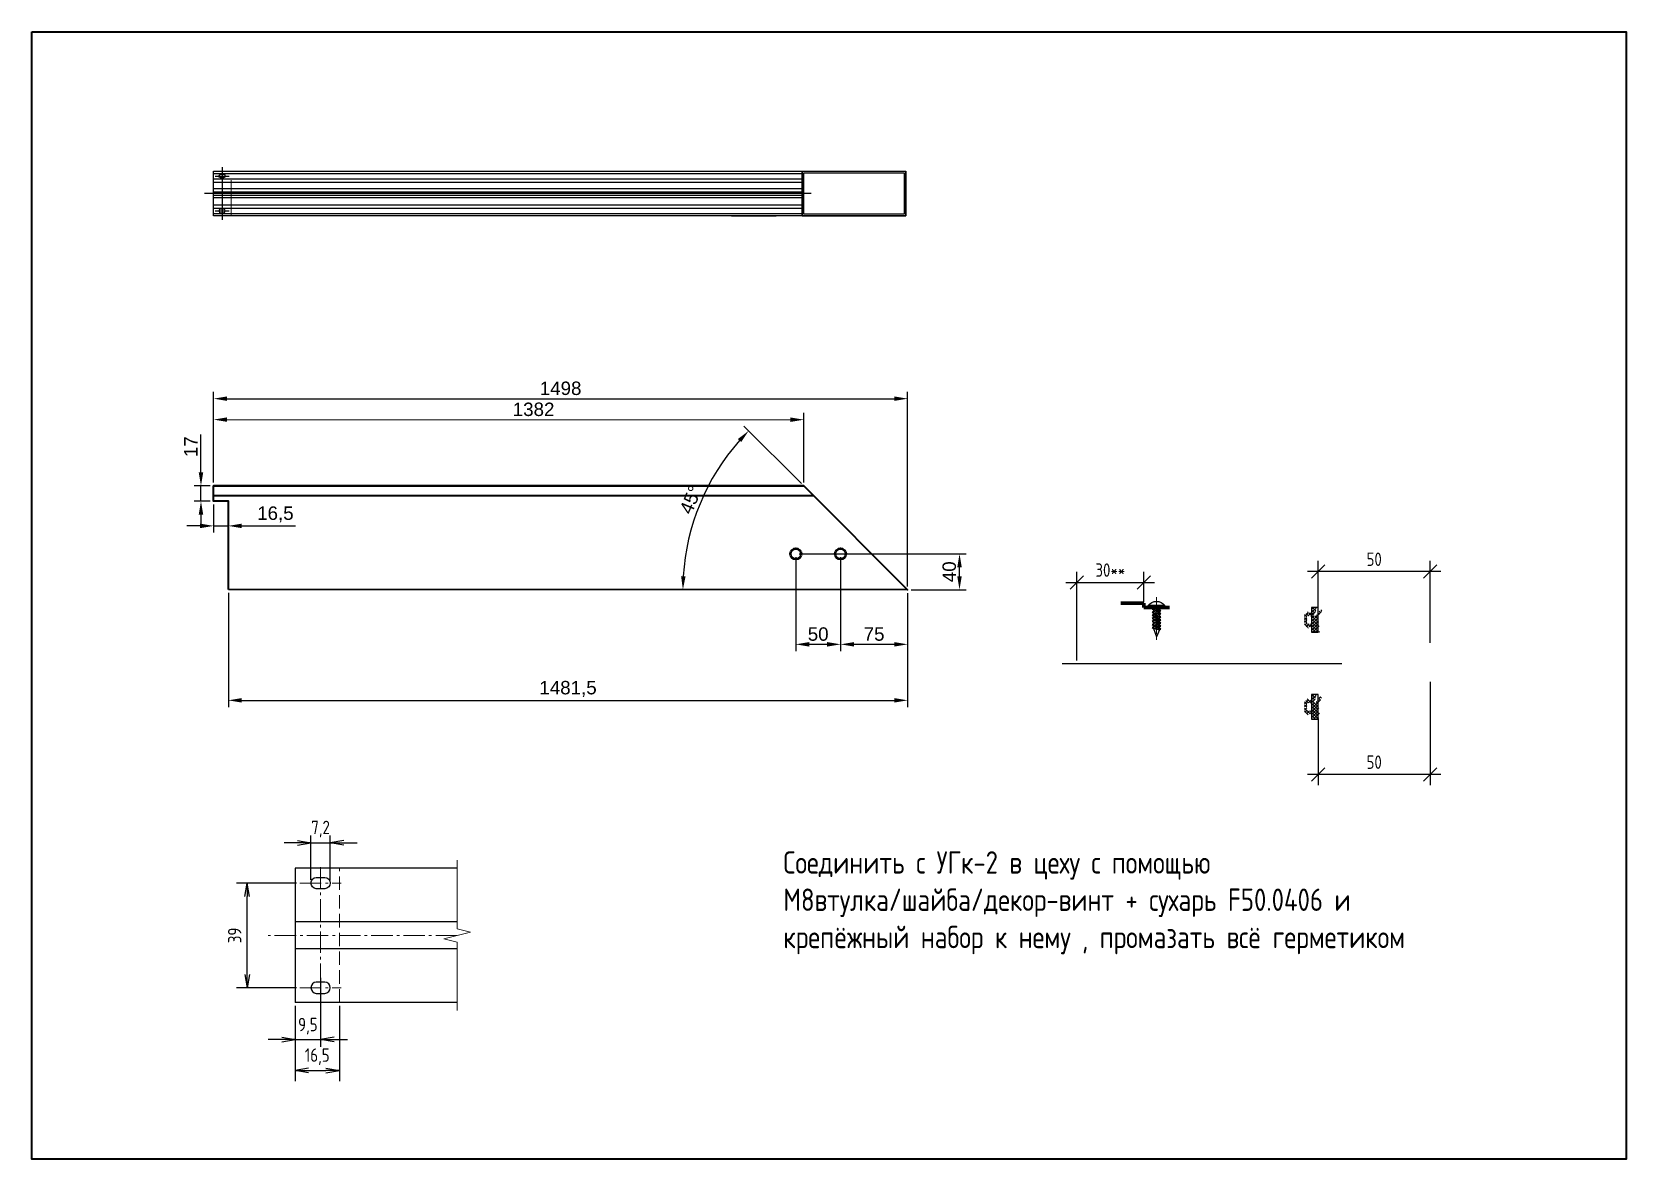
# Model space of a CAD drawing. Header units: millimetres. Extents: x 81 to 148571, y -49 to 131555.
# Drawn here: x 31584 to 33366, y 32188 to 33448 of the extents above; entities that cross this region are included whole.
import ezdxf

# ---------------------------------------------------------------- set-up
doc = ezdxf.new("R2010")
doc.units = ezdxf.units.MM
for name, pattern in [('CENTER', [50.8, 31.75, -6.35, 6.35, -6.35]), ('GOST2.303 4', [7, 5, -2, 0]), ('GOST2.303 6', [12, 8, -1.5, 1, -1.5])]:
    doc.linetypes.add(name, pattern=pattern)
for name, color, linetype, lineweight in [('F50 (Ригель)', 4, 'Continuous', 30), ('Оси', 1, 'GOST2.303 6', 18), ('Размеры', 7, 'Continuous', 25), ('Тонкая', 7, 'Continuous', 0), ('Уплотнитель', 3, 'Continuous', 25)]:
    doc.layers.add(name, color=color, linetype=linetype, lineweight=lineweight)
doc.layers.add('printme', color=5, linetype='Continuous', lineweight=40, plot=False)
doc.layers.add('РАЗМЕРЫ-ВЫНОСКИ', color=4, linetype='Continuous')
doc.styles.add('GOST 2.304', font='CS_Gost2304.shx')
doc.styles.get("Standard").update_dxf_attribs({"font": 'arial.ttf'})
doc.styles.add('ГОСТ 2.304', font='CS_Gost2304.shx')
doc.dimstyles.new('ISO-25', dxfattribs={"dimtxt": 2.5, "dimasz": 2.5, "dimexe": 1.25, "dimexo": 0.625, "dimtad": 1, "dimtxsty": 'Standard', "dimcen": 2.5, "dimadec": 0, "dimazin": 0, "dimtfac": 1, "dimtmove": 0, "dimatfit": 3, "dimfxl": 1, "dimarcsym": 0})
doc.dimstyles.new('СПДС', dxfattribs={"dimscale": 100, "dimtxt": 2.5, "dimasz": 2.5, "dimexe": 2, "dimexo": 0.625, "dimgap": 1, "dimtad": 1, "dimdec": 0, "dimtxsty": 'ГОСТ 2.304', "dimblk": 'OBLIQUE', "dimblk1": 'OBLIQUE', "dimblk2": 'OBLIQUE', "dimcen": 2.5, "dimdle": 2, "dimadec": 0, "dimazin": 2, "dimtfac": 0.75, "dimtdec": 4, "dimtmove": 1, "dimatfit": 3, "dimfxl": 1, "dimtfill": 1, "dimtolj": 1, "dimarcsym": 1})

msp = doc.modelspace()

# ---------------------------------------------------------------- blocks, each defined once
blk = doc.blocks.new('_Oblique')
at = {"color": 0, "linetype": 'ByBlock', "lineweight": -2}
blk.add_line((-0.5, -0.5), (0.5, 0.5), dxfattribs=at)
blk = doc.blocks.new('*D123')
at = {"color": 0, "lineweight": -2, "ltscale": 40, "transparency": 16777216}
for p, q in [((33147.2, 32721.5), (33147.2, 32606.1)), ((33022.2, 32680.7), (33022.2, 32606.1)), ((33159.2, 32618.1), (33010.2, 32618.1))]:
    blk.add_line(p, q, dxfattribs=at)
at = {"layer": 'Defpoints', "color": 0, "ltscale": 40}
for p in [(33147.2, 32725.2), (33022.2, 32684.5), (33022.2, 32618.1)]:
    blk.add_point(p, dxfattribs=at)
at = {"color": 0, "lineweight": -2, "ltscale": 40, "transparency": 16777216, "xscale": 15, "yscale": 15, "zscale": 15, "rotation": 180}
blk.add_blockref('_Oblique', (33022.2, 32618.1), dxfattribs=at)
at = {"color": 0, "lineweight": -2, "ltscale": 40, "transparency": 16777216, "xscale": 15, "yscale": 15, "zscale": 15}
blk.add_blockref('_Oblique', (33147.2, 32618.1), dxfattribs=at)
at = {"color": 0, "ltscale": 40, "transparency": 16777216, "insert": (33084.7, 32631.9), "char_height": 15, "attachment_point": 5, "style": 'ГОСТ 2.304', "bg_fill": 3, "box_fill_scale": 1.1, "bg_fill_color": 256, "bg_fill_true_color": 13158600, "bg_fill_transparency": 0}
blk.add_mtext('\\A1;50', dxfattribs=at)
blk = doc.blocks.new('*U54')
at = {"layer": 'Уплотнитель'}
h = blk.add_hatch(dxfattribs=at)
h.set_pattern_fill('ANSI37', color=256, scale=0.3)
h.set_pattern_definition([(45, (8005.3251, 5308.8052), (-0.67351921, 0.67351921), []), (135, (8005.3251, 5308.8052), (-0.67351921, -0.67351921), [])])
h.paths.add_polyline_path([(3.2, -3.47, 0.224221), (3.05, -3.16), (1.75, -1.83, 0.633692), (1.5, -1.95), (1.5, -2.25, -0.414214), (1.35, -2.4), (0.1, -2.4, -0.788084), (-0.08, -1.64, 0.281861), (0, -1.51), (0, 0), (-1.75, 0, 0.414214), (-2, -0.25), (-2, -1.18), (-1.1, -3.3, -0.761638), (-1.56, -3.66, -0.111738), (-3.65, -1.25, 1.038778), (-4.44, -1.76, 0.038349), (-3.92, -2.53, -0.12084), (-2.49, -5.23, -0.266455), (-2.63, -5.55), (-3.37, -6.05, 0.527864), (-3.37, -6.55), (-2.63, -7.05, -0.527864), (-2.63, -7.55), (-3.37, -8.05, 0.537008), (-3.36, -8.55), (-2.64, -9.02, -0.44915), (-2.57, -9.46), (-3.43, -10.51, 0.633764), (-3.2, -11), (0, -11), (0, -9.49, 0.281861), (-0.08, -9.36, -0.788084), (0.1, -8.6), (1.35, -8.6, -0.414214), (1.5, -8.75), (1.5, -9.05, 0.633692), (1.75, -9.17), (3.05, -7.84, 0.224221), (3.2, -7.53)])
h.paths.add_polyline_path([(0, -4.7, -0.414214), (1, -3.7), (1.7, -3.7, -0.414214), (2.2, -4.2), (2.2, -6.8, -0.414214), (1.7, -7.3), (0.5, -7.3, -0.414214), (0, -6.8)], flags=16)
at = {"layer": 'Defpoints', "color": 252}
blk.add_lwpolyline([(0, -11), (-3, -11), (-3, 0), (0, 0), (0, -11)], dxfattribs=at)
blk = doc.blocks.new('*D124')
at = {"color": 0, "lineweight": -2, "ltscale": 40, "transparency": 16777216}
for p, q in [((33159.2, 32844.9), (33010.2, 32844.9)), ((33022.2, 32780.9), (33022.2, 32856.9)), ((33147.2, 32765.1), (33147.2, 32856.9))]:
    blk.add_line(p, q, dxfattribs=at)
at = {"layer": 'Defpoints', "color": 0, "ltscale": 40}
for p in [(33022.2, 32844.9), (33022.2, 32777.1), (33147.2, 32761.4)]:
    blk.add_point(p, dxfattribs=at)
at = {"color": 0, "lineweight": -2, "ltscale": 40, "transparency": 16777216, "xscale": 15, "yscale": 15, "zscale": 15, "rotation": 180}
blk.add_blockref('_Oblique', (33022.2, 32844.9), dxfattribs=at)
at = {"color": 0, "lineweight": -2, "ltscale": 40, "transparency": 16777216, "xscale": 15, "yscale": 15, "zscale": 15}
blk.add_blockref('_Oblique', (33147.2, 32844.9), dxfattribs=at)
at = {"color": 0, "ltscale": 40, "transparency": 16777216, "insert": (33084.7, 32858.7), "char_height": 15, "attachment_point": 5, "style": 'ГОСТ 2.304', "bg_fill": 3, "box_fill_scale": 1.1, "bg_fill_color": 256, "bg_fill_true_color": 13158600, "bg_fill_transparency": 0}
blk.add_mtext('\\A1;50', dxfattribs=at)
blk = doc.blocks.new('*U119')
blk.add_lwpolyline([(0, 122.47), (0, -2.53)])
blk = doc.blocks.new('_Open')
at = {"color": 0, "linetype": 'ByBlock', "lineweight": -2}
for p, q in [((-1, 0.17), (0, 0)), ((-1, -0.17), (0, 0)), ((0, 0), (-1, 0))]:
    blk.add_line(p, q, dxfattribs=at)
blk = doc.blocks.new('*D51')
at = {"layer": 'Defpoints', "color": 0, "ltscale": 2, "transparency": 16777216}
for p in [(-7, -9.5), (-16.5, -20)]:
    blk.add_point(p, dxfattribs=at)
at = {"layer": 'Размеры', "color": 0, "lineweight": -2, "ltscale": 2, "transparency": 16777216}
for p, q in [((-7, -10.75), (-7, -37.79)), ((-16.5, -21.25), (-16.5, -37.79)), ((-21.5, -33.79), (-26.5, -33.79)), ((-2, -33.79), (3, -33.79))]:
    blk.add_line(p, q, dxfattribs=at)
at = {"layer": 'Размеры', "color": 0, "ltscale": 2, "transparency": 16777216, "insert": (-11.75, -28.79), "char_height": 5, "attachment_point": 5, "style": 'GOST 2.304', "bg_fill": 3, "box_fill_scale": 1.1, "bg_fill_color": 256, "bg_fill_true_color": 13158600, "bg_fill_transparency": 0}
blk.add_mtext('\\A1;9,5', dxfattribs=at)
at = {"layer": 'Defpoints', "color": 0, "ltscale": 2, "transparency": 16777216}
blk.add_point((-7, -33.79), dxfattribs=at)
at = {"layer": 'Размеры', "color": 0, "lineweight": -2, "ltscale": 2, "transparency": 16777216}
blk.add_line((-16.5, -33.79), (-7, -33.79), dxfattribs=at)
at = {"layer": 'Размеры', "color": 0, "lineweight": -2, "ltscale": 2, "transparency": 16777216, "xscale": 5, "yscale": 5, "zscale": 5}
blk.add_blockref('_Open', (-16.5, -33.79), dxfattribs=at)
at = {"layer": 'Размеры', "color": 0, "lineweight": -2, "ltscale": 2, "transparency": 16777216, "xscale": 5, "yscale": 5, "zscale": 5, "rotation": 180}
blk.add_blockref('_Open', (-7, -33.79), dxfattribs=at)
blk = doc.blocks.new('*D53')
at = {"layer": 'Defpoints', "color": 0, "ltscale": 5, "transparency": 16777216}
for p in [(-10.6, 24.5), (-3.4, 24.5)]:
    blk.add_point(p, dxfattribs=at)
at = {"layer": 'Размеры', "color": 0, "lineweight": -2, "ltscale": 5, "transparency": 16777216}
for p, q in [((-10.6, 25.75), (-10.6, 43.46)), ((-3.4, 25.75), (-3.4, 43.46)), ((-15.6, 39.46), (-20.6, 39.46)), ((1.6, 39.46), (6.6, 39.46))]:
    blk.add_line(p, q, dxfattribs=at)
at = {"layer": 'Размеры', "color": 0, "ltscale": 5, "transparency": 16777216, "insert": (-7, 44.65), "char_height": 5, "attachment_point": 5, "style": 'ГОСТ 2.304', "bg_fill": 3, "box_fill_scale": 1.1, "bg_fill_color": 256, "bg_fill_true_color": 13158600, "bg_fill_transparency": 0}
blk.add_mtext('\\A1;7,2', dxfattribs=at)
at = {"layer": 'Defpoints', "color": 0, "ltscale": 5, "transparency": 16777216}
blk.add_point((-3.4, 39.46), dxfattribs=at)
at = {"layer": 'Размеры', "color": 0, "lineweight": -2, "ltscale": 5, "transparency": 16777216}
blk.add_line((-10.6, 39.46), (-3.4, 39.46), dxfattribs=at)
at = {"layer": 'Размеры', "color": 0, "lineweight": -2, "ltscale": 5, "transparency": 16777216, "xscale": 5, "yscale": 5, "zscale": 5}
blk.add_blockref('_Open', (-10.6, 39.46), dxfattribs=at)
at = {"layer": 'Размеры', "color": 0, "lineweight": -2, "ltscale": 5, "transparency": 16777216, "xscale": 5, "yscale": 5, "zscale": 5, "rotation": 180}
blk.add_blockref('_Open', (-3.4, 39.46), dxfattribs=at)
blk = doc.blocks.new('*D50')
at = {"layer": 'Defpoints', "color": 0, "ltscale": 2, "transparency": 16777216}
for p in [(-16.5, -20), (0, -20), (0, -45.32)]:
    blk.add_point(p, dxfattribs=at)
at = {"layer": 'Размеры', "color": 0, "lineweight": -2, "ltscale": 2, "transparency": 16777216}
for p, q in [((-16.5, -21.25), (-16.5, -49.32)), ((0, -21.25), (0, -49.32)), ((-11.5, -45.32), (-5, -45.32))]:
    blk.add_line(p, q, dxfattribs=at)
at = {"layer": 'Размеры', "color": 0, "ltscale": 2, "transparency": 16777216, "insert": (-8.25, -40.17), "char_height": 5, "attachment_point": 5, "style": 'GOST 2.304', "bg_fill": 3, "box_fill_scale": 1.1, "bg_fill_color": 256, "bg_fill_true_color": 13158600, "bg_fill_transparency": 0}
blk.add_mtext('\\A1;16,5', dxfattribs=at)
at = {"layer": 'Размеры', "color": 0, "lineweight": -2, "ltscale": 2, "transparency": 16777216, "xscale": 5, "yscale": 5, "zscale": 5, "rotation": 180}
blk.add_blockref('_Open', (-16.5, -45.32), dxfattribs=at)
at = {"layer": 'Размеры', "color": 0, "lineweight": -2, "ltscale": 2, "transparency": 16777216, "xscale": 5, "yscale": 5, "zscale": 5}
blk.add_blockref('_Open', (0, -45.32), dxfattribs=at)
blk = doc.blocks.new('*D52')
at = {"layer": 'Defpoints', "color": 0, "ltscale": 2, "transparency": 16777216}
for p in [(-34.38, 24.5), (-14.73, 24.5), (-14.73, -14.5)]:
    blk.add_point(p, dxfattribs=at)
at = {"layer": 'Размеры', "color": 0, "lineweight": -2, "ltscale": 2, "transparency": 16777216}
for p, q in [((-15.98, 24.5), (-38.38, 24.5)), ((-34.38, -9.5), (-34.38, 19.5)), ((-15.98, -14.5), (-38.38, -14.5))]:
    blk.add_line(p, q, dxfattribs=at)
at = {"layer": 'Размеры', "color": 0, "lineweight": -2, "ltscale": 2, "transparency": 16777216, "xscale": 5, "yscale": 5, "zscale": 5}
for p, rotation in [((-34.38, 24.5), 90), ((-34.38, -14.5), 270)]:
    blk.add_blockref('_Open', p, dxfattribs=dict(at, rotation=rotation))
at = {"layer": 'Размеры', "color": 0, "ltscale": 2, "transparency": 16777216, "insert": (-39.02, 5), "char_height": 5, "attachment_point": 5, "rotation": 90, "style": 'GOST 2.304', "bg_fill": 3, "box_fill_scale": 1.1, "bg_fill_color": 256, "bg_fill_true_color": 13158600, "bg_fill_transparency": 0}
blk.add_mtext('\\A1;39', dxfattribs=at)
blk = doc.blocks.new('3.9x13 DIN 7981', base_point=(538.74, 545.41))
for p, q in [((538.74, 549.16), (537.81, 549.16)), ((537.81, 541.66), (537.81, 549.16)), ((538.74, 541.66), (538.74, 549.16)), ((538.74, 546.71), (539.05, 546.71)), ((538.74, 544.11), (538.74, 546.71)), ((538.74, 544.11), (539.74, 544.11)), ((539.8, 546.71), (540.43, 546.71)), ((540.49, 544.11), (541.12, 544.11)), ((541.18, 546.71), (541.8, 546.71)), ((541.87, 544.11), (542.49, 544.11)), ((542.55, 546.71), (543.18, 546.71)), ((543.24, 544.11), (543.87, 544.11)), ((543.93, 546.71), (544.55, 546.71)), ((544.62, 544.11), (545.24, 544.11)), ((545.31, 546.71), (545.93, 546.71)), ((545.99, 544.11), (546.62, 544.11)), ((546.68, 546.71), (547.31, 546.71)), ((547.37, 544.11), (547.99, 544.11)), ((548.06, 546.71), (551.74, 545.41)), ((548.74, 544.11), (551.74, 545.41)), ((538.74, 541.66), (537.81, 541.66))]:
    blk.add_line(p, q)
for points in [[(539.43, 547.36), (540.12, 543.46), (539.74, 544.11), (539.05, 546.71), (539.43, 547.36), (539.8, 546.71), (540.49, 544.11), (540.12, 543.46)], [(540.8, 547.36), (541.49, 543.46), (541.12, 544.11), (540.43, 546.71), (540.8, 547.36), (541.18, 546.71), (541.87, 544.11), (541.49, 543.46)], [(542.18, 547.36), (542.87, 543.46), (542.49, 544.11), (541.8, 546.71), (542.18, 547.36), (542.55, 546.71), (543.24, 544.11), (542.87, 543.46)], [(543.55, 547.36), (544.24, 543.46), (543.87, 544.11), (543.18, 546.71), (543.55, 547.36), (543.93, 546.71), (544.62, 544.11), (544.24, 543.46)], [(544.93, 547.36), (545.62, 543.46), (545.24, 544.11), (544.55, 546.71), (544.93, 547.36), (545.31, 546.71), (545.99, 544.11), (545.62, 543.46)], [(546.31, 547.36), (546.99, 543.46), (546.62, 544.11), (545.93, 546.71), (546.31, 547.36), (546.68, 546.71), (547.37, 544.11), (546.99, 543.46)], [(547.68, 547.36), (548.37, 543.46), (547.99, 544.11), (547.31, 546.71), (547.68, 547.36), (548.06, 546.71), (548.74, 544.11), (548.37, 543.46)]]:
    blk.add_lwpolyline(points)
blk.add_arc((540.64, 545.41), 4.7, 127.07378, 232.92615)
blk = doc.blocks.new('*U61')
at = {"color": 1, "linetype": 'CENTER', "lineweight": 18, "ltscale": 0.2}
blk.add_lwpolyline([(0, 4.67), (0, -15.59)], dxfattribs=at)
at = {"rotation": 270}
blk.add_blockref('3.9x13 DIN 7981', (0, 0), dxfattribs=at)
blk = doc.blocks.new('*D122')
at = {"color": 0, "lineweight": -2, "ltscale": 2.5, "transparency": 16777216}
for p, q in [((32752.2, 32745.4), (32752.2, 32844.7)), ((32827.2, 32810.8), (32827.2, 32844.7)), ((32740.2, 32832.7), (32839.2, 32832.7))]:
    blk.add_line(p, q, dxfattribs=at)
at = {"layer": 'Defpoints', "color": 0, "ltscale": 2.5}
for p in [(32827.2, 32832.7), (32827.2, 32807.1), (32752.2, 32741.7)]:
    blk.add_point(p, dxfattribs=at)
at = {"color": 0, "lineweight": -2, "ltscale": 2.5, "transparency": 16777216, "xscale": 15, "yscale": 15, "zscale": 15, "rotation": 180}
blk.add_blockref('_Oblique', (32752.2, 32832.7), dxfattribs=at)
at = {"color": 0, "lineweight": -2, "ltscale": 2.5, "transparency": 16777216, "xscale": 15, "yscale": 15, "zscale": 15}
blk.add_blockref('_Oblique', (32827.2, 32832.7), dxfattribs=at)
at = {"color": 0, "ltscale": 2.5, "transparency": 16777216, "insert": (32789.7, 32846.6), "char_height": 15, "attachment_point": 5, "style": 'ГОСТ 2.304', "bg_fill": 3, "box_fill_scale": 1.1, "bg_fill_color": 256, "bg_fill_true_color": 13158600, "bg_fill_transparency": 0}
blk.add_mtext('\\A1;30**', dxfattribs=at)
blk = doc.blocks.new('*D130')
at = {"color": 0, "lineweight": -2, "ltscale": 2.5, "transparency": 16777216}
for p, q in [((31803.9, 32821), (31803.9, 32693.5)), ((32563.2, 32820.9), (32563.2, 32693.5)), ((31818.9, 32701), (32548.2, 32701))]:
    blk.add_line(p, q, dxfattribs=at)
at = {"color": 0, "ltscale": 2.5, "transparency": 16777216}
for points in [[(31818.9, 32703.5), (31818.9, 32698.5), (31803.9, 32701)], [(32548.2, 32703.5), (32548.2, 32698.5), (32563.2, 32701)]]:
    blk.add_solid(points, dxfattribs=at)
at = {"layer": 'Defpoints', "color": 0, "ltscale": 2.5}
for p in [(31803.9, 32824.7), (32563.2, 32824.7), (32563.2, 32701)]:
    blk.add_point(p, dxfattribs=at)
at = {"color": 0, "ltscale": 2.5, "transparency": 16777216, "insert": (32183.6, 32713.8), "char_height": 15, "attachment_point": 5, "rotation": 359.9972}
blk.add_mtext('1481,5', dxfattribs=at)
blk = doc.blocks.new('*D131')
at = {"color": 0, "lineweight": -2, "ltscale": 2.5, "transparency": 16777216}
for p, q in [((31787.4, 32944.5), (31787.4, 33022.3)), ((32447.2, 32944.4), (32447.2, 33022.2)), ((31802.4, 33014.8), (32432.2, 33014.7))]:
    blk.add_line(p, q, dxfattribs=at)
at = {"color": 0, "ltscale": 2.5, "transparency": 16777216}
for points in [[(31802.4, 33017.3), (31802.4, 33012.3), (31787.4, 33014.8)], [(32432.2, 33017.2), (32432.2, 33012.2), (32447.2, 33014.7)]]:
    blk.add_solid(points, dxfattribs=at)
at = {"layer": 'Defpoints', "color": 0, "ltscale": 2.5}
for p in [(32447.2, 33014.7), (31787.4, 32940.7), (32447.2, 32940.7)]:
    blk.add_point(p, dxfattribs=at)
at = {"color": 0, "ltscale": 2.5, "transparency": 16777216, "insert": (32145.1, 33026.2), "char_height": 15, "attachment_point": 5, "rotation": 359.9968}
blk.add_mtext('1382', dxfattribs=at)
blk = doc.blocks.new('*D132')
at = {"color": 0, "lineweight": -2, "ltscale": 2.5, "transparency": 16777216}
for p, q in [((31787.4, 32944.5), (31787.4, 33045.7)), ((32563.2, 32828.4), (32563.2, 33045.7)), ((31802.4, 33038.2), (32548.2, 33038.2))]:
    blk.add_line(p, q, dxfattribs=at)
at = {"color": 0, "ltscale": 2.5, "transparency": 16777216}
for points in [[(31802.4, 33040.7), (31802.4, 33035.7), (31787.4, 33038.2)], [(32548.2, 33040.7), (32548.2, 33035.7), (32563.2, 33038.2)]]:
    blk.add_solid(points, dxfattribs=at)
at = {"layer": 'Defpoints', "color": 0, "ltscale": 2.5}
for p in [(32563.2, 33038.2), (31787.4, 32940.7), (32563.2, 32824.7)]:
    blk.add_point(p, dxfattribs=at)
at = {"color": 0, "ltscale": 2.5, "transparency": 16777216, "insert": (32175.3, 33049.7), "char_height": 15, "attachment_point": 5}
blk.add_mtext('1498', dxfattribs=at)
blk = doc.blocks.new('*D127')
at = {"color": 0, "lineweight": -2, "ltscale": 2.5, "transparency": 16777216}
for p, q in [((32442, 32864.7), (32628.7, 32864.7)), ((32621.2, 32839.7), (32621.2, 32849.7)), ((32567, 32824.7), (32628.7, 32824.7))]:
    blk.add_line(p, q, dxfattribs=at)
at = {"color": 0, "ltscale": 2.5, "transparency": 16777216}
for points in [[(32618.7, 32849.7), (32623.7, 32849.7), (32621.2, 32864.7)], [(32618.7, 32839.7), (32623.7, 32839.7), (32621.2, 32824.7)]]:
    blk.add_solid(points, dxfattribs=at)
at = {"layer": 'Defpoints', "color": 0, "ltscale": 2.5}
for p in [(32438.2, 32864.7), (32621.2, 32864.7), (32563.2, 32824.7)]:
    blk.add_point(p, dxfattribs=at)
at = {"color": 0, "ltscale": 2.5, "transparency": 16777216, "insert": (32609.8, 32844.7), "char_height": 15, "attachment_point": 5, "rotation": 90}
blk.add_mtext('40', dxfattribs=at)
blk = doc.blocks.new('*D133')
at = {"color": 0, "lineweight": -2, "ltscale": 2.5, "transparency": 16777216}
for p, q in [((32488.2, 32860.9), (32488.2, 32756.1)), ((32563.2, 32820.9), (32563.2, 32756.1)), ((32548.2, 32763.6), (32503.2, 32763.6))]:
    blk.add_line(p, q, dxfattribs=at)
at = {"color": 0, "ltscale": 2.5, "transparency": 16777216}
for points in [[(32503.2, 32766.1), (32503.2, 32761.1), (32488.2, 32763.6)], [(32548.2, 32766.1), (32548.2, 32761.1), (32563.2, 32763.6)]]:
    blk.add_solid(points, dxfattribs=at)
at = {"layer": 'Defpoints', "color": 0, "ltscale": 2.5}
for p in [(32488.2, 32864.7), (32563.2, 32824.7), (32488.2, 32763.6)]:
    blk.add_point(p, dxfattribs=at)
at = {"color": 0, "ltscale": 2.5, "transparency": 16777216, "insert": (32525.7, 32775), "char_height": 15, "attachment_point": 5}
blk.add_mtext('75', dxfattribs=at)
blk = doc.blocks.new('*D129')
at = {"color": 0, "lineweight": -2, "ltscale": 2.5, "transparency": 16777216}
for p, q in [((32438.2, 32860.9), (32438.2, 32756.1)), ((32488.2, 32860.9), (32488.2, 32756.1)), ((32473.2, 32763.6), (32453.2, 32763.6))]:
    blk.add_line(p, q, dxfattribs=at)
at = {"color": 0, "ltscale": 2.5, "transparency": 16777216}
for points in [[(32453.2, 32766.1), (32453.2, 32761.1), (32438.2, 32763.6)], [(32473.2, 32766.1), (32473.2, 32761.1), (32488.2, 32763.6)]]:
    blk.add_solid(points, dxfattribs=at)
at = {"layer": 'Defpoints', "color": 0, "ltscale": 2.5}
for p in [(32438.2, 32864.7), (32488.2, 32864.7), (32438.2, 32763.6)]:
    blk.add_point(p, dxfattribs=at)
at = {"color": 0, "ltscale": 2.5, "transparency": 16777216, "insert": (32463.2, 32775), "char_height": 15, "attachment_point": 5}
blk.add_mtext('50', dxfattribs=at)
blk = doc.blocks.new('*D125')
at = {"color": 0, "lineweight": -2, "ltscale": 2.5, "transparency": 16777216}
for p, q in [((31787.4, 32920), (31787.4, 32888.5)), ((31803.9, 32920), (31803.9, 32888.5)), ((31772.4, 32896), (31757.4, 32896)), ((31787.4, 32896), (31803.9, 32896)), ((31818.9, 32896), (31879.1, 32896))]:
    blk.add_line(p, q, dxfattribs=at)
at = {"color": 0, "ltscale": 2.5, "transparency": 16777216}
for points in [[(31772.4, 32898.5), (31772.4, 32893.5), (31787.4, 32896)], [(31818.9, 32898.5), (31818.9, 32893.5), (31803.9, 32896)]]:
    blk.add_solid(points, dxfattribs=at)
at = {"layer": 'Defpoints', "color": 0, "ltscale": 2.5}
for p in [(31787.4, 32923.7), (31803.9, 32923.7), (31803.9, 32896)]:
    blk.add_point(p, dxfattribs=at)
at = {"color": 0, "ltscale": 2.5, "transparency": 16777216, "insert": (31856.5, 32908.8), "char_height": 15, "attachment_point": 5}
blk.add_mtext('16,5', dxfattribs=at)
blk = doc.blocks.new('*D126')
at = {"color": 0, "lineweight": -2, "ltscale": 2.5, "transparency": 16777216}
for p, q in [((31773.3, 32955.7), (31773.3, 32998.3)), ((31783.7, 32940.7), (31765.8, 32940.7)), ((31773.3, 32923.7), (31773.3, 32940.7)), ((31783.7, 32923.7), (31765.8, 32923.7)), ((31773.3, 32908.7), (31773.3, 32893.7))]:
    blk.add_line(p, q, dxfattribs=at)
at = {"color": 0, "ltscale": 2.5, "transparency": 16777216}
for points in [[(31770.8, 32955.7), (31775.8, 32955.7), (31773.3, 32940.7)], [(31770.8, 32908.7), (31775.8, 32908.7), (31773.3, 32923.7)]]:
    blk.add_solid(points, dxfattribs=at)
at = {"layer": 'Defpoints', "color": 0, "ltscale": 2.5}
for p in [(31773.3, 32940.7), (31787.4, 32940.7), (31787.4, 32923.7)]:
    blk.add_point(p, dxfattribs=at)
at = {"color": 0, "ltscale": 2.5, "transparency": 16777216, "insert": (31762, 32984.5), "char_height": 15, "attachment_point": 5, "rotation": 90}
blk.add_mtext('17', dxfattribs=at)
blk = doc.blocks.new('*D128')
at = {"color": 0, "lineweight": -2, "ltscale": 2.5, "transparency": 16777216}
blk.add_line((32444.6, 32943.3), (32380.3, 33007.6), dxfattribs=at)
blk.add_arc((32563.2, 32824.7), 251.2, 138.4223, 176.5749, dxfattribs=at)
at = {"color": 0, "ltscale": 2.5, "transparency": 16777216}
for points in [[(32373.5, 32993.1), (32377.1, 32989.7), (32385.6, 33002.3)], [(32315, 32839.6), (32310, 32839.8), (32312, 32824.7)]]:
    blk.add_solid(points, dxfattribs=at)
at = {"layer": 'Defpoints', "color": 0, "ltscale": 2.5}
for p in [(32345.7, 32950.3), (32447.2, 32940.7, 40912), (31803.9, 32824.7, 40912), (32563.2, 32824.7, 40912), (32563.2, 32824.7, 40912)]:
    blk.add_point(p, dxfattribs=at)
at = {"color": 0, "ltscale": 2.5, "transparency": 16777216, "insert": (32320.7, 32925.2), "char_height": 15, "attachment_point": 5, "rotation": 67.4986}
blk.add_mtext('45°', dxfattribs=at)
blk = doc.blocks.new('*D135')
at = {"color": 0, "lineweight": -2, "ltscale": 40, "transparency": 16777216}
for p, q in [((37127.3, 32720.3), (37127.3, 32812.1)), ((37252.3, 32736.1), (37252.3, 32812.1)), ((37115.3, 32800.1), (37264.3, 32800.1))]:
    blk.add_line(p, q, dxfattribs=at)
at = {"layer": 'Defpoints', "color": 0, "ltscale": 40}
for p in [(37252.3, 32800.1), (37252.3, 32732.4), (37127.3, 32716.6)]:
    blk.add_point(p, dxfattribs=at)
at = {"layer": 'Defpoints', "color": 0, "ltscale": 2}
blk.add_point((94.8, -9.5), dxfattribs=at)
at = {"layer": 'Размеры', "color": 0, "lineweight": -2, "ltscale": 2, "transparency": 16777216}
for p, q in [((94.8, -10.7), (94.8, -37.8)), ((89.8, -33.8), (84.8, -33.8)), ((104.3, -21.2), (104.3, -37.8)), ((109.3, -33.8), (114.3, -33.8))]:
    blk.add_line(p, q, dxfattribs=at)
at = {"color": 0, "lineweight": -2, "ltscale": 40, "transparency": 16777216, "xscale": 15, "yscale": 15, "zscale": 15, "rotation": 180}
blk.add_blockref('_Oblique', (37127.3, 32800.1), dxfattribs=at)
at = {"color": 0, "lineweight": -2, "ltscale": 40, "transparency": 16777216, "xscale": 15, "yscale": 15, "zscale": 15}
blk.add_blockref('_Oblique', (37252.3, 32800.1), dxfattribs=at)
at = {"color": 0, "ltscale": 40, "transparency": 16777216, "insert": (37189.8, 32813.9), "char_height": 15, "attachment_point": 5, "style": 'ГОСТ 2.304', "bg_fill": 3, "box_fill_scale": 1.1, "bg_fill_color": 256, "bg_fill_true_color": 13158600, "bg_fill_transparency": 0}
blk.add_mtext('\\A1;50', dxfattribs=at)
at = {"layer": 'Размеры', "color": 0, "ltscale": 2, "transparency": 16777216, "insert": (99.5, -28.8), "char_height": 5, "attachment_point": 5, "style": 'GOST 2.304', "bg_fill": 3, "box_fill_scale": 1.1, "bg_fill_color": 256, "bg_fill_true_color": 13158600, "bg_fill_transparency": 0}
blk.add_mtext('\\A1;9,5', dxfattribs=at)
at = {"layer": 'Defpoints', "color": 0, "ltscale": 2}
for p in [(94.8, -33.8), (104.3, -20)]:
    blk.add_point(p, dxfattribs=at)
at = {"layer": 'Размеры', "color": 0, "lineweight": -2, "ltscale": 2, "transparency": 16777216}
blk.add_line((104.3, -33.8), (94.8, -33.8), dxfattribs=at)
at = {"layer": 'Размеры', "color": 0, "lineweight": -2, "ltscale": 2, "transparency": 16777216, "xscale": 5, "yscale": 5, "zscale": 5}
blk.add_blockref('_Open', (94.8, -33.8), dxfattribs=at)
at = {"layer": 'Размеры', "color": 0, "lineweight": -2, "ltscale": 2, "transparency": 16777216, "xscale": 5, "yscale": 5, "zscale": 5, "rotation": 180}
blk.add_blockref('_Open', (104.3, -33.8), dxfattribs=at)
blk = doc.blocks.new('*D136')
at = {"color": 0, "lineweight": -2, "ltscale": 2.5, "transparency": 16777216}
for p, q in [((37447.3, 32766.1), (37447.3, 32800)), ((37522.3, 32700.6), (37522.3, 32800)), ((37534.3, 32788), (37435.3, 32788))]:
    blk.add_line(p, q, dxfattribs=at)
at = {"layer": 'Defpoints', "color": 0, "ltscale": 2.5}
for p in [(37447.3, 32788), (37447.3, 32762.3), (37522.3, 32696.9)]:
    blk.add_point(p, dxfattribs=at)
at = {"layer": 'Defpoints', "color": 0, "ltscale": 5}
for p in [(91.2, 24.5), (98.4, 24.5)]:
    blk.add_point(p, dxfattribs=at)
at = {"layer": 'Размеры', "color": 0, "lineweight": -2, "ltscale": 5, "transparency": 16777216}
for p, q in [((86.2, 39.5), (81.2, 39.5)), ((91.2, 25.7), (91.2, 43.5)), ((98.4, 25.7), (98.4, 43.5)), ((103.4, 39.5), (108.4, 39.5))]:
    blk.add_line(p, q, dxfattribs=at)
at = {"color": 0, "lineweight": -2, "ltscale": 2.5, "transparency": 16777216, "xscale": 15, "yscale": 15, "zscale": 15, "rotation": 180}
blk.add_blockref('_Oblique', (37447.3, 32788), dxfattribs=at)
at = {"color": 0, "lineweight": -2, "ltscale": 2.5, "transparency": 16777216, "xscale": 15, "yscale": 15, "zscale": 15}
blk.add_blockref('_Oblique', (37522.3, 32788), dxfattribs=at)
at = {"color": 0, "ltscale": 2.5, "transparency": 16777216, "insert": (37484.8, 32801.8), "char_height": 15, "attachment_point": 5, "style": 'ГОСТ 2.304', "bg_fill": 3, "box_fill_scale": 1.1, "bg_fill_color": 256, "bg_fill_true_color": 13158600, "bg_fill_transparency": 0}
blk.add_mtext('\\A1;30**', dxfattribs=at)
at = {"layer": 'Размеры', "color": 0, "ltscale": 5, "transparency": 16777216, "insert": (94.8, 44.7), "char_height": 5, "attachment_point": 5, "style": 'ГОСТ 2.304', "bg_fill": 3, "box_fill_scale": 1.1, "bg_fill_color": 256, "bg_fill_true_color": 13158600, "bg_fill_transparency": 0}
blk.add_mtext('\\A1;7,2', dxfattribs=at)
at = {"layer": 'Defpoints', "color": 0, "ltscale": 5}
blk.add_point((91.2, 39.5), dxfattribs=at)
at = {"layer": 'Размеры', "color": 0, "lineweight": -2, "ltscale": 5, "transparency": 16777216}
blk.add_line((98.4, 39.5), (91.2, 39.5), dxfattribs=at)
at = {"layer": 'Размеры', "color": 0, "lineweight": -2, "ltscale": 5, "transparency": 16777216, "xscale": 5, "yscale": 5, "zscale": 5}
blk.add_blockref('_Open', (91.2, 39.5), dxfattribs=at)
at = {"layer": 'Размеры', "color": 0, "lineweight": -2, "ltscale": 5, "transparency": 16777216, "xscale": 5, "yscale": 5, "zscale": 5, "rotation": 180}
blk.add_blockref('_Open', (98.4, 39.5), dxfattribs=at)
blk = doc.blocks.new('*D137')
at = {"color": 0, "lineweight": -2, "ltscale": 2.5, "transparency": 16777216}
for p, q in [((36105.7, 32732.4), (36105.7, 32605)), ((36865, 32732.4), (36865, 32605)), ((36850, 32612.5), (36120.7, 32612.5))]:
    blk.add_line(p, q, dxfattribs=at)
at = {"color": 0, "ltscale": 2.5, "transparency": 16777216}
for points in [[(36120.7, 32615), (36120.7, 32610), (36105.7, 32612.5)], [(36850, 32615), (36850, 32610), (36865, 32612.5)]]:
    blk.add_solid(points, dxfattribs=at)
at = {"layer": 'Defpoints', "color": 0, "ltscale": 2.5}
for p in [(36105.7, 32736.1), (36865, 32736.2), (36105.7, 32612.5)]:
    blk.add_point(p, dxfattribs=at)
at = {"layer": 'Defpoints', "color": 0, "ltscale": 2}
for p in [(87.8, -20), (104.3, -20)]:
    blk.add_point(p, dxfattribs=at)
at = {"layer": 'Размеры', "color": 0, "lineweight": -2, "ltscale": 2, "transparency": 16777216}
for p, q in [((87.8, -21.2), (87.8, -49.3)), ((104.3, -21.2), (104.3, -49.3)), ((99.3, -45.3), (92.8, -45.3))]:
    blk.add_line(p, q, dxfattribs=at)
at = {"color": 0, "ltscale": 2.5, "transparency": 16777216, "insert": (36485.4, 32625.2), "char_height": 15, "attachment_point": 5, "rotation": 0.0028}
blk.add_mtext('1481,5', dxfattribs=at)
at = {"layer": 'Размеры', "color": 0, "ltscale": 2, "transparency": 16777216, "insert": (96, -40.2), "char_height": 5, "attachment_point": 5, "style": 'GOST 2.304', "bg_fill": 3, "box_fill_scale": 1.1, "bg_fill_color": 256, "bg_fill_true_color": 13158600, "bg_fill_transparency": 0}
blk.add_mtext('\\A1;16,5', dxfattribs=at)
at = {"layer": 'Defpoints', "color": 0, "ltscale": 2}
blk.add_point((87.8, -45.3), dxfattribs=at)
at = {"layer": 'Размеры', "color": 0, "lineweight": -2, "ltscale": 2, "transparency": 16777216, "xscale": 5, "yscale": 5, "zscale": 5, "rotation": 180}
blk.add_blockref('_Open', (87.8, -45.3), dxfattribs=at)
at = {"layer": 'Размеры', "color": 0, "lineweight": -2, "ltscale": 2, "transparency": 16777216, "xscale": 5, "yscale": 5, "zscale": 5}
blk.add_blockref('_Open', (104.3, -45.3), dxfattribs=at)
blk = doc.blocks.new('*D138')
at = {"color": 0, "lineweight": -2, "ltscale": 2.5, "transparency": 16777216}
for p, q in [((36221.7, 32855.9), (36221.7, 32933.7)), ((36881.5, 32855.9), (36881.5, 32933.7)), ((36866.5, 32926.2), (36236.7, 32926.2))]:
    blk.add_line(p, q, dxfattribs=at)
at = {"color": 0, "ltscale": 2.5, "transparency": 16777216}
for points in [[(36236.7, 32928.7), (36236.7, 32923.7), (36221.7, 32926.2)], [(36866.5, 32928.7), (36866.5, 32923.7), (36881.5, 32926.2)]]:
    blk.add_solid(points, dxfattribs=at)
at = {"layer": 'Defpoints', "color": 0, "ltscale": 2.5}
for p in [(36221.7, 32926.2), (36221.7, 32852.1), (36881.5, 32852.2)]:
    blk.add_point(p, dxfattribs=at)
at = {"layer": 'Defpoints', "color": 0, "ltscale": 2}
for p in [(102.5, 24.5), (122.1, 24.5), (102.5, -14.5)]:
    blk.add_point(p, dxfattribs=at)
at = {"layer": 'Размеры', "color": 0, "lineweight": -2, "ltscale": 2, "transparency": 16777216}
for p, q in [((103.7, 24.5), (126.1, 24.5)), ((122.1, -9.5), (122.1, 19.5)), ((103.7, -14.5), (126.1, -14.5))]:
    blk.add_line(p, q, dxfattribs=at)
at = {"layer": 'Размеры', "color": 0, "lineweight": -2, "ltscale": 2, "transparency": 16777216, "xscale": 5, "yscale": 5, "zscale": 5}
for p, rotation in [((122.1, 24.5), 90), ((122.1, -14.5), 270)]:
    blk.add_blockref('_Open', p, dxfattribs=dict(at, rotation=rotation))
at = {"color": 0, "ltscale": 2.5, "transparency": 16777216, "insert": (36523.8, 32937.6), "char_height": 15, "attachment_point": 5, "rotation": 0.0032}
blk.add_mtext('1382', dxfattribs=at)
at = {"layer": 'Размеры', "color": 0, "ltscale": 2, "transparency": 16777216, "insert": (117.5, 5), "char_height": 5, "attachment_point": 5, "rotation": 90, "style": 'GOST 2.304', "bg_fill": 3, "box_fill_scale": 1.1, "bg_fill_color": 256, "bg_fill_true_color": 13158600, "bg_fill_transparency": 0}
blk.add_mtext('\\A1;39', dxfattribs=at)
blk = doc.blocks.new('уз 12')
at = {"layer": 'F50 (Ригель)', "lineweight": 25, "ltscale": 2.5}
for p, q in [((-16.5, 30), (-16.5, -20)), ((43.88, 30), (-16.5, 30)), ((43.88, 10), (-16.5, 10)), ((43.88, 0), (-16.5, 0)), ((43.88, -20), (-16.5, -20))]:
    blk.add_line(p, q, dxfattribs=at)
at = {"layer": 'F50 (Ригель)', "linetype": 'GOST2.303 4', "lineweight": 18}
blk.add_line((0, -20), (0, 30), dxfattribs=at)
at = {"layer": 'Оси'}
for p, q in [((-7, 30.48), (-7, -20.48)), ((43.88, 5), (-26.5, 5))]:
    blk.add_line(p, q, dxfattribs=at)
at = {"layer": 'Тонкая', "linetype": 'Continuous'}
blk.add_lwpolyline([(43.88, 33), (43.88, 7.5), (48.88, 6.25), (38.88, 3.75), (43.88, 2.5), (43.88, -23)], dxfattribs=at)
at = {"layer": 'Размеры', "ltscale": 5}
dim = blk.add_linear_dim(base=(-3.4, 39.46), p1=(-10.6, 24.5), p2=(-3.4, 24.5), angle=0, dimstyle='СПДС', override={"dimscale": 2, "dimdec": 1, "dimblk1": 'Open', "dimblk2": 'Open', "dimsah": 1}, dxfattribs=at)
dim.commit()
dim.dimension.update_dxf_attribs({"geometry": '*D53', "text_midpoint": (-7, 39.46), "dimtype": 128})
at = {"layer": 'Размеры', "ltscale": 2}
dim = blk.add_linear_dim(base=(-7, -33.79), p1=(-16.5, -20), p2=(-7, -9.5), angle=0, dimstyle='СПДС', override={"dimscale": 2, "dimdec": 1, "dimtxsty": 'GOST 2.304', "dimblk1": 'Open', "dimblk2": 'Open', "dimsah": 1}, dxfattribs=at)
dim.commit()
dim.dimension.update_dxf_attribs({"geometry": '*D51', "text_midpoint": (-11.75, -33.79), "dimtype": 128})
at = {"layer": 'F50 (Ригель)', "lineweight": 25, "ltscale": 2.5}
for points in [[(-8.6, 22.4, -0.953514), (-8.6, 26.6), (-5.4, 26.6, -0.953514), (-5.4, 22.4)], [(-8.6, -12.4, 0.953514), (-8.6, -16.6), (-5.4, -16.6, 0.953514), (-5.4, -12.4)]]:
    blk.add_lwpolyline(points, format="xyb", close=True, dxfattribs=at)
at = {"layer": 'Оси'}
for points in [[(-14.73, 24.5), (0.73, 24.5)], [(-14.73, -14.5), (0.73, -14.5)]]:
    blk.add_lwpolyline(points, dxfattribs=at)
at = {"layer": 'Размеры', "ltscale": 2}
dim = blk.add_linear_dim(base=(0, -45.32), p1=(-16.5, -20), p2=(0, -20), angle=0, dimstyle='СПДС', override={"dimscale": 2, "dimdec": 1, "dimtxsty": 'GOST 2.304', "dimblk1": 'Open', "dimblk2": 'Open', "dimsah": 1}, dxfattribs=at)
dim.commit()
dim.dimension.update_dxf_attribs({"geometry": '*D50', "text_midpoint": (-8.25, -45.32), "dimtype": 128})
dim = blk.add_linear_dim(base=(-34.38, 24.5), p1=(-14.73, -14.5), p2=(-14.73, 24.5), angle=90, dimstyle='СПДС', override={"dimscale": 2, "dimtxsty": 'GOST 2.304', "dimblk1": 'Open', "dimblk2": 'Open', "dimsah": 1}, dxfattribs=at)
dim.commit()
dim.dimension.update_dxf_attribs({"geometry": '*D52', "text_midpoint": (-39.02, 5)})

# ---------------------------------------------------------------- dimensions: what is measured, and where the dimension line sits
at = {"ltscale": 2.5}
dim = msp.add_linear_dim(base=(32563.209, 33038.247, 40912), p1=(31787.419, 32940.731, 40912), p2=(32563.209, 32824.694, 40912), text='1498', dimstyle='ISO-25', override={"dimscale": 6}, dxfattribs=at)
dim.commit()
dim.dimension.update_dxf_attribs({"geometry": '*D132', "text_midpoint": (32175.314, 33049.656, 40912)})
dim = msp.add_linear_dim(base=(32447.213, 33014.722, 40912), p1=(31787.419, 32940.731, 40912), p2=(32447.209, 32940.694, 40912), angle=359.99683, text='1382', dimstyle='ISO-25', override={"dimscale": 6}, dxfattribs=at)
dim.commit()
dim.dimension.update_dxf_attribs({"geometry": '*D131', "text_midpoint": (32145.142, 33014.739, 40912), "dimtype": 161})
dim = msp.add_angular_dim_2l(base=(32345.696, 32950.28), line1=((32447.209, 32940.694, 40912), (32563.209, 32824.694, 40912)), line2=((32563.209, 32824.694, 40912), (31803.919, 32824.731, 40912)), dimstyle='ISO-25', override={"dimscale": 6}, dxfattribs=at)
dim.commit()
dim.dimension.update_dxf_attribs({"geometry": '*D128', "text_midpoint": (32320.654, 32925.171)})
for base, p1, p2, angle, picture, middle in [((31773.28, 32940.731), (31787.419, 32923.731), (31787.419, 32940.731), 90, '*D126', (31762, 32984.518)), ((32621.18, 32864.694, 40912), (32563.209, 32824.694, 40912), (32438.209, 32864.694, 40912), 270, '*D127', (32609.772, 32844.694, 40912))]:
    dim = msp.add_linear_dim(base=base, p1=p1, p2=p2, angle=angle, dimstyle='ISO-25', override={"dimscale": 6}, dxfattribs=at)
    dim.commit()
    dim.dimension.update_dxf_attribs({"geometry": picture, "text_midpoint": middle})
for base, p1, p2, override, picture, middle in [((31803.919, 32896.039), (31787.419, 32923.731), (31803.919, 32923.731), {"dimscale": 6}, '*D125', (31856.501, 32908.804)), ((32438.209, 32763.614, 40912), (32488.209, 32864.694, 40912), (32438.209, 32864.694, 40912), {"dimscale": 6, "dimtmove": 1}, '*D129', (32463.209, 32775.022, 40912)), ((32488.209, 32763.614, 40912), (32563.209, 32824.694, 40912), (32488.209, 32864.694, 40912), {"dimscale": 6}, '*D133', (32525.709, 32774.992, 40912))]:
    dim = msp.add_linear_dim(base=base, p1=p1, p2=p2, dimstyle='ISO-25', override=override, dxfattribs=at)
    dim.commit()
    dim.dimension.update_dxf_attribs({"geometry": picture, "text_midpoint": middle})
dim = msp.add_aligned_dim(p1=(31803.919, 32824.731, 40912), p2=(32563.209, 32824.694, 40912), distance=-123.691, text='1481,5', dimstyle='ISO-25', override={"dimscale": 6}, dxfattribs=at)
dim.commit()
dim.dimension.update_dxf_attribs({"geometry": '*D130', "text_midpoint": (32183.559, 32713.786, 40912)})
at = {"ltscale": 40}
dim = msp.add_linear_dim(base=(33022.242, 32618.138), p1=(33147.242, 32725.218), p2=(33022.242, 32684.472), angle=180, dimstyle='СПДС', override={"dimscale": 6, "dimlfac": 0.4}, dxfattribs=at)
dim.commit()
dim.dimension.update_dxf_attribs({"geometry": '*D123', "text_midpoint": (33084.742, 32631.948)})

# ---------------------------------------------------------------- linework, layer by layer
at = {"color": 252, "lineweight": 25, "ltscale": 8}
for p, q in [((31787.419, 33290.073, 40912), (32040.853, 33290.073, 40912)), ((31819.693, 33290.073, 40912), (32445.209, 33290.073, 40912)), ((31787.419, 33284.073, 40912), (32040.853, 33284.073, 40912)), ((31787.419, 33280.273, 40912), (32040.853, 33280.273, 40912)), ((31821.745, 33284.073, 40912), (32445.209, 33284.073, 40912)), ((31822.236, 33280.273, 40912), (32445.209, 33280.273, 40912)), ((31787.419, 33269.573, 40912), (32042.853, 33269.573, 40912)), ((31787.419, 33265.573, 40912), (32038.853, 33265.573, 40912)), ((31787.419, 33254.873, 40912), (32040.853, 33254.873, 40912)), ((31822.236, 33254.873, 40912), (32445.209, 33254.873, 40912)), ((31822.271, 33269.573, 40912), (32445.209, 33269.573, 40912)), ((31822.271, 33265.573, 40912), (32445.209, 33265.573, 40912)), ((31787.419, 33251.073, 40912), (32040.853, 33251.073, 40912)), ((31787.419, 33245.073, 40912), (32040.853, 33245.073, 40912)), ((31819.693, 33245.073, 40912), (32445.209, 33245.073, 40912)), ((31821.745, 33251.073, 40912), (32445.209, 33251.073, 40912))]:
    msp.add_line(p, q, dxfattribs=at)
at = {"color": 3, "ltscale": 8}
for p, q in [((31796.919, 33296.862, 40912), (31796.919, 33238.284, 40912)), ((32040.853, 33267.573, 40912), (31777.419, 33267.573, 40912)), ((32455.209, 33267.573, 40912), (31822.271, 33267.573, 40912))]:
    msp.add_line(p, q, dxfattribs=at)
at = {"color": 252, "linetype": 'GOST2.303 4', "lineweight": 18, "ltscale": 8}
msp.add_line((31806.919, 33242.573, 40912), (31806.919, 33292.573, 40912), dxfattribs=at)
at = {"ltscale": 2.5}
for p, q in [((32445.209, 33292.573, 40912), (32561.209, 33292.573, 40912)), ((32561.209, 33242.573, 40912), (32561.209, 33292.573, 40912)), ((32366.21, 33242.573, 40912), (32416.21, 33242.573, 40912)), ((32445.209, 33242.573, 40912), (32561.209, 33242.573, 40912))]:
    msp.add_line(p, q, dxfattribs=at)
at = {"lineweight": 25, "ltscale": 8}
for p, q in [((32445.209, 33272.573, 40912), (31787.419, 33272.573, 40912)), ((32040.853, 33262.573, 40912), (31787.419, 33262.573, 40912)), ((32445.209, 33262.573, 40912), (31822.271, 33262.573, 40912))]:
    msp.add_line(p, q, dxfattribs=at)
at = {"color": 6, "lineweight": 40, "ltscale": 10}
for p, q in [((32447.209, 32940.694, 40912), (31787.419, 32940.731, 40912)), ((32458.209, 32929.694, 40912), (31787.419, 32929.731, 40912)), ((32563.209, 32824.694, 40912), (31803.919, 32824.731, 40912))]:
    msp.add_line(p, q, dxfattribs=at)
at = {"ltscale": 2}
msp.add_line((32447.209, 32940.694, 40912), (32563.209, 32824.694, 40912), dxfattribs=at)
at = {"color": 1, "lineweight": 70, "ltscale": 4}
for p, q in [((32827.085, 32809.451), (32801.669, 32809.451)), ((32827.085, 32809.451), (32827.085, 32804.637)), ((32827.085, 32804.637), (32855.827, 32804.637))]:
    msp.add_line(p, q, dxfattribs=at)
at = {"lineweight": 25, "ltscale": 8, "elevation": 40912}
for points in [[(32040.853, 33242.573), (31787.419, 33242.573), (31787.419, 33292.573), (32040.853, 33292.573)], [(31818.29, 33292.573), (32445.209, 33292.573), (32445.209, 33242.573), (31818.29, 33242.573)]]:
    msp.add_lwpolyline(points, dxfattribs=at)
at = {"color": 252, "lineweight": 25, "ltscale": 8, "elevation": 40912}
for points in [[(31795.319, 33284.973, -0.9535141), (31795.319, 33289.173), (31798.519, 33289.173, -0.9535141), (31798.519, 33284.973)], [(31795.319, 33250.173, 0.9535141), (31795.319, 33245.973), (31798.519, 33245.973, 0.9535141), (31798.519, 33250.173)]]:
    msp.add_lwpolyline(points, format="xyb", close=True, dxfattribs=at)
at = {"ltscale": 2.5, "elevation": 40912}
for points in [[(32445.209, 33292.573), (32561.209, 33292.573), (32561.209, 33242.573), (32445.209, 33242.573)], [(32447.209, 33290.573), (32559.209, 33290.573), (32559.209, 33244.573), (32447.209, 33244.573)]]:
    msp.add_lwpolyline(points, close=True, dxfattribs=at)
at = {"color": 3, "ltscale": 8, "elevation": 40912}
for points in [[(31789.191, 33287.073), (31804.647, 33287.073)], [(31789.191, 33248.073), (31804.647, 33248.073)]]:
    msp.add_lwpolyline(points, dxfattribs=at)
at = {"color": 6, "lineweight": 40, "ltscale": 10, "elevation": 40912}
msp.add_lwpolyline([(31803.919, 32824.731), (31803.919, 32923.731), (31787.419, 32923.731), (31787.419, 32940.731), (32447.209, 32940.694), (32563.209, 32824.694)], close=True, dxfattribs=at)
msp.add_lwpolyline([(32458.209, 32929.694), (31787.419, 32929.731)], dxfattribs=at)
at = {"lineweight": 50, "ltscale": 20}
for centre in [(32438.209, 32864.694, 40912), (32488.209, 32864.694, 40912)]:
    msp.add_circle(centre, 6, dxfattribs=at)

# ---------------------------------------------------------------- block references
at = {"xscale": -2.5, "yscale": 2.5, "zscale": 2.5}
msp.add_blockref('*U61', (32841.456, 32804.637), dxfattribs=at)
at = {"ltscale": 2, "xscale": -2.5, "yscale": 2.5, "zscale": 2.5}
msp.add_blockref('*U54', (33014.742, 32804.637), dxfattribs=at)
at = {"ltscale": 4, "xscale": -2.5, "yscale": 2.5, "zscale": 2.5, "rotation": 90.00000000000007}
msp.add_blockref('*U119', (33042.242, 32742.137), dxfattribs=at)
at = {"ltscale": 3, "xscale": 3, "yscale": 3, "zscale": 3}
msp.add_blockref('уз 12', (31928.019, 32423.232), dxfattribs=at)

msp.set_redraw_order([(e.dxf.handle, doc.entitydb.next_handle()) for e in msp.query("TEXT MTEXT ATTDEF DIMENSION ARC_DIMENSION")])  # texts and dimensions are drawn at this point

# ---------------------------------------------------------------- next in the draw order: block references
at = {"ltscale": 2, "xscale": -2.5, "yscale": 2.5, "zscale": 2.5}
msp.add_blockref('*U54', (33014.742, 32707.525), dxfattribs=at)

# ---------------------------------------------------------------- next in the draw order: dimensions: what is measured, and where the dimension line sits
at = {"ltscale": 40}
dim = msp.add_linear_dim(base=(33022.242, 32844.878), p1=(33147.242, 32761.367), p2=(33022.242, 32777.137), angle=180, dimstyle='СПДС', override={"dimscale": 6, "dimlfac": 0.4}, dxfattribs=at)
dim.commit()
dim.dimension.update_dxf_attribs({"geometry": '*D124', "text_midpoint": (33084.742, 32858.688)})
at = {"ltscale": 2.5}
dim = msp.add_linear_dim(base=(32827.242, 32832.743), p1=(32752.242, 32741.657), p2=(32827.242, 32807.088), angle=180, text='30**', dimstyle='СПДС', override={"dimscale": 6, "dimlfac": 1}, dxfattribs=at)
dim.commit()
dim.dimension.update_dxf_attribs({"geometry": '*D122', "text_midpoint": (32789.742, 32846.554)})

# ---------------------------------------------------------------- next in the draw order: linework, layer by layer
at = {"ltscale": 100}
msp.add_lwpolyline([(31584.313, 33448.186), (33366.313, 33448.186), (33366.313, 32188.186), (31584.313, 32188.186)], close=True, dxfattribs=at)

# ---------------------------------------------------------------- next in the draw order: dimensions: what is measured, and where the dimension line sits
at = {"ltscale": 40}
dim = msp.add_linear_dim(base=(37252.254, 32800.103), p1=(37127.254, 32716.592), p2=(37252.254, 32732.362), dimstyle='СПДС', override={"dimscale": 6, "dimlfac": 0.4}, dxfattribs=at)
dim.commit()
dim.dimension.update_dxf_attribs({"geometry": '*D135', "text_midpoint": (37189.754, 32813.913)})

# ---------------------------------------------------------------- next in the draw order: dimensions: what is measured, and where the dimension line sits
at = {"ltscale": 2.5}
dim = msp.add_linear_dim(base=(37447.254, 32787.968), p1=(37522.254, 32696.882), p2=(37447.254, 32762.313), text='30**', dimstyle='СПДС', override={"dimscale": 6, "dimlfac": 1}, dxfattribs=at)
dim.commit()
dim.dimension.update_dxf_attribs({"geometry": '*D136', "text_midpoint": (37484.754, 32801.779)})

# ---------------------------------------------------------------- next in the draw order: dimensions: what is measured, and where the dimension line sits
dim = msp.add_aligned_dim(p1=(36865.033, 32736.183, 40912), p2=(36105.743, 32736.146, 40912), distance=123.691, text='1481,5', dimstyle='ISO-25', override={"dimscale": 6}, dxfattribs=at)
dim.commit()
dim.dimension.update_dxf_attribs({"geometry": '*D137', "text_midpoint": (36485.393, 32625.238, 40912)})

# ---------------------------------------------------------------- next in the draw order: dimensions: what is measured, and where the dimension line sits
dim = msp.add_linear_dim(base=(36221.739, 32926.174, 40912), p1=(36881.533, 32852.183, 40912), p2=(36221.743, 32852.146, 40912), angle=180.00317, text='1382', dimstyle='ISO-25', override={"dimscale": 6}, dxfattribs=at)
dim.commit()
dim.dimension.update_dxf_attribs({"geometry": '*D138', "text_midpoint": (36523.81, 32926.191, 40912), "dimtype": 161})

# ---------------------------------------------------------------- next in the draw order: linework, layer by layer
at = {"layer": 'printme'}
msp.add_lwpolyline([(31584.313, 33448.186), (33366.313, 33448.186), (33366.313, 32188.186), (31584.313, 32188.186)], close=True, dxfattribs=at)

# ---------------------------------------------------------------- next in the draw order: texts
at = {"layer": 'РАЗМЕРЫ-ВЫНОСКИ', "ltscale": 5, "insert": (32424.321, 32532.307), "char_height": 25, "attachment_point": 1, "style": 'ГОСТ 2.304'}
msp.add_mtext_dynamic_manual_height_columns('Соединить с УГк-2 в цеху с помощью M8втулка/шайба/декор-винт + сухарь F50.0406 и крепёжный набор к нему , промазать всё герметиком', width=735.72796, gutter_width=125, heights=[0], dxfattribs=at)

doc.saveas('drawing.dxf')
